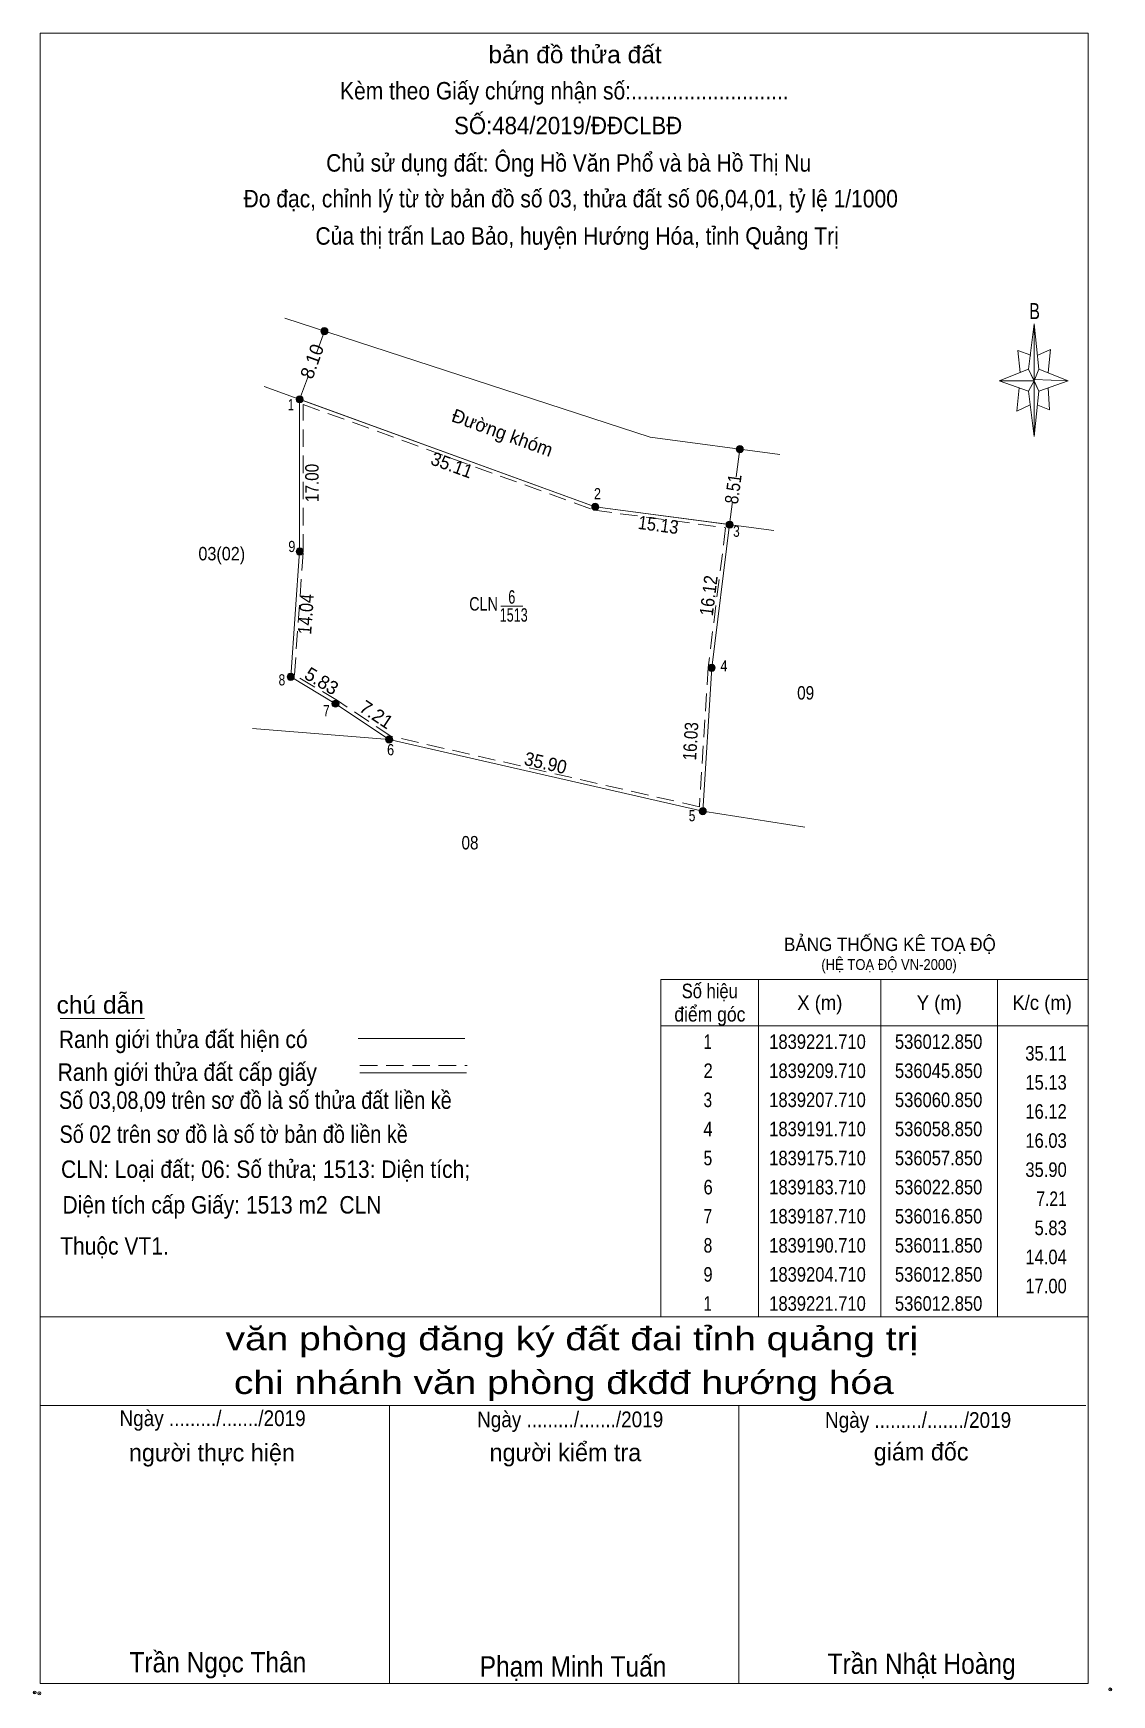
# Model space of a CAD drawing. Header units: metres. Extents: x 536000 to 536626, y 1839172 to 1839473.
# Drawn here: x 536150.8 to 536271.2, y 1839188.2 to 1839373.8 of the extents above; entities that cross this region are included whole.
import ezdxf
from ezdxf.enums import TextEntityAlignment as Align

# ---------------------------------------------------------------- set-up
doc = ezdxf.new("R2010")
doc.units = ezdxf.units.M
doc.header["$LTSCALE"] = 0.65
doc.header["$PDMODE"] = 32
doc.header["$PDSIZE"] = 0.325
doc.linetypes.add('MEDIUM_DASHED', pattern=[4.5, 3, -1.5])
for name, color, linetype, lineweight in [('1', 7, 'Continuous', 13), ('17', 7, 'Continuous', 13), ('44', 7, 'Continuous', 13), ('5', 7, 'Continuous', 13), ('6', 7, 'Continuous', 13), ('63', 7, 'Continuous', 13)]:
    doc.layers.add(name, color=color, linetype=linetype, lineweight=lineweight)

msp = doc.modelspace()

# ---------------------------------------------------------------- texts
at = {"layer": '1'}
for s, height, width, p in [('BẢNG THỐNG KÊ TOẠ ĐỘ ', 1.495, 0.95, (536234.59, 1839271.29)), ('(HỆ TOẠ ĐỘ VN-2000)', 1.209, 0.9, (536238.75, 1839269.18))]:
    msp.add_text(s, height=height, dxfattribs=dict(at, width=width)).set_placement(p)
at = {"layer": '44'}
for s, rotation, p in [('8.10', 70.089, (536182.5981, 1839336.9046)), ('Đường khóm', 340.026, (536202.8888, 1839328.484))]:
    msp.add_text(s, height=1.5, rotation=rotation, dxfattribs=at).set_placement(p, align=Align.CENTER)
at = {"layer": '44', "width": 0.85}
msp.add_text('8.51', height=1.5, rotation=82.365, dxfattribs=at).set_placement((536229.6466, 1839322.8004), align=Align.CENTER)
at = {"layer": '44'}
for s, width, p in [('03(02)', 0.9, (536171.815, 1839314.93)), ('CLN', 0.8, (536201.045, 1839309.32)), ('6', 0.7, (536204.19, 1839310.09)), ('09', 0.85, (536237, 1839299.38)), (' 08', 0.85, (536199.29, 1839282.64))]:
    msp.add_text(s, height=1.5, dxfattribs=dict(at, width=width)).set_placement(p, align=Align.CENTER)
at = {"layer": '5'}
for s, height, width, p in [('bản đồ thửa đất', 1.95, 1.05, (536211.255, 1839370.46)), ('Kèm theo Giấy chứng nhận số:...........................', 1.95, 0.9, (536210.065, 1839366.41)), ('SỐ:484/2019/ĐĐCLBĐ', 1.95, 0.95, (536210.485, 1839362.53)), ('Chủ sử dụng đất: Ông Hồ Văn Phổ và bà Hồ Thị Nu', 1.95, 0.9, (536210.545, 1839358.35)), ('Đo đạc, chỉnh lý từ tờ bản đồ số 03, thửa đất số 06,04,01, tỷ lệ 1/1000 ', 1.95, 0.9, (536211.1, 1839354.36)), ('Của thị trấn Lao Bảo, huyện Hướng Hóa, tỉnh Quảng Trị', 1.95, 0.9, (536211.49, 1839350.19)), ('B', 1.791, 0.75, (536262.555, 1839341.88)), ('văn phòng đăng ký đất đai tỉnh quảng trị', 2.6, 1.25, (536210.9, 1839226.7)), ('chi nhánh văn phòng đkđđ hướng hóa', 2.6, 1.25, (536210.005, 1839221.81)), ('Ngày ........./......./2019', 1.755, 0.9, (536170.79, 1839218.23)), ('Ngày ........./......./2019', 1.755, 0.9, (536210.71, 1839218.1)), ('Ngày ........./......./2019', 1.755, 0.9, (536249.55, 1839218.03)), ('Trần Ngọc Thân', 2.27, 0.9, (536171.38, 1839190.72)), ('Phạm Minh Tuấn', 2.275, 0.9, (536211.03, 1839190.25)), ('Trần Nhật Hoàng', 2.275, 0.9, (536249.95, 1839190.55))]:
    msp.add_text(s, height=height, dxfattribs=dict(at, width=width)).set_placement(p, align=Align.CENTER)
for s, p in [('người thực hiện', (536170.715, 1839214.29)), ('người kiểm tra', (536210.175, 1839214.31)), ('giám đốc', (536249.89, 1839214.39))]:
    msp.add_text(s, height=1.95, dxfattribs=at).set_placement(p, align=Align.CENTER)
at = {"layer": '6'}
for s, width, p in [('chú dẫn', 1.05, (536153.37, 1839264.31)), ('Ranh giới thửa đất hiện có ', 0.9, (536153.63, 1839260.46)), ('Ranh giới thửa đất cấp giấy', 0.9, (536153.49, 1839256.79)), ('Số 03,08,09 trên sơ đồ là số thửa đất liền kề', 0.85, (536153.64, 1839253.66)), ('Số 02 trên sơ đồ là số tờ bản đồ liền kề', 0.85, (536153.7, 1839249.86)), ('CLN: Loại đất; 06: Số thửa; 1513: Diện tích;', 0.9, (536153.87, 1839245.95)), ('Diện tích cấp Giấy: 1513 m2  CLN', 0.9, (536154.03, 1839241.97)), ('Thuộc VT1.', 0.9, (536153.77, 1839237.38))]:
    msp.add_text(s, height=1.95, dxfattribs=dict(at, width=width)).set_placement(p)
at = {"layer": '63'}
for s, height, width, p in [(' 1', 1.25, 0.75, (536179.88, 1839331.69)), (' 2', 1.25, 0.85, (536214.15, 1839321.75)), (' 3', 1.25, 0.8, (536229.64, 1839317.56)), (' 9', 1.25, 0.85, (536180.03, 1839315.86)), (' 4', 1.25, 0.85, (536228.27, 1839302.52)), (' 8', 1.25, 0.8, (536178.9, 1839300.96)), (' 7', 1.25, 0.8, (536183.87, 1839297.51)), (' 6', 1.25, 0.85, (536191.06, 1839293.16)), (' 5', 1.25, 0.8, (536224.69, 1839285.79)), ('35.11', 1.625, 0.85, (536266.14, 1839259.06)), ('15.13', 1.625, 0.85, (536266.15, 1839255.81)), ('16.12', 1.625, 0.85, (536266.15, 1839252.56)), ('16.03', 1.625, 0.85, (536266.15, 1839249.31)), ('35.90', 1.625, 0.85, (536266.15, 1839246.06)), ('7.21', 1.625, 0.8, (536266.14, 1839242.81)), ('5.83', 1.625, 0.85, (536266.15, 1839239.56)), ('14.04', 1.625, 0.85, (536266.15, 1839236.31)), ('17.00', 1.625, 0.85, (536266.15, 1839233.06))]:
    msp.add_text(s, height=height, dxfattribs=dict(at, width=width)).set_placement(p, align=Align.RIGHT)
for s, rotation, width, p in [('17.00', 90, 0.85, (536182.63, 1839323.58)), ('35.11', 340.017, 0.95, (536197.2537, 1839324.8714)), ('15.13', 352.405, 0.9, (536220.4559, 1839318.1545)), ('16.12', 82.875, 0.9, (536226.9115, 1839310.902)), ('14.04', 85.914, 0.9, (536181.949, 1839308.8666)), ('16.03', 86.424, 0.85, (536224.8965, 1839294.6832)), ('35.90', 347.125, 0.95, (536207.8029, 1839291.5759))]:
    msp.add_text(s, height=1.5, rotation=rotation, dxfattribs=dict(at, width=width)).set_placement(p, align=Align.CENTER)
for s, height, width, p in [('1513', 1.5, 0.7, (536204.405, 1839308.08)), ('Số hiệu', 1.625, 0.85, (536226.295, 1839266.02)), ('X (m)', 1.625, 0.95, (536238.58, 1839264.72)), ('Y (m)', 1.625, 0.95, (536251.92, 1839264.72)), ('K/c (m)', 1.625, 0.95, (536263.4, 1839264.72)), ('điểm góc', 1.625, 0.9, (536226.305, 1839263.42)), (' 1', 1.625, 0.75, (536225.835, 1839260.36)), ('1839221.710', 1.625, 0.85, (536238.325, 1839260.36)), ('536012.850', 1.625, 0.85, (536251.845, 1839260.36)), (' 2', 1.625, 0.85, (536225.855, 1839257.11)), ('1839209.710', 1.625, 0.85, (536238.325, 1839257.11)), ('536045.850', 1.625, 0.85, (536251.845, 1839257.11)), (' 3', 1.625, 0.8, (536225.835, 1839253.86)), ('1839207.710', 1.625, 0.85, (536238.325, 1839253.86)), ('536060.850', 1.625, 0.85, (536251.845, 1839253.86)), (' 4', 1.625, 0.85, (536225.84, 1839250.61)), ('1839191.710', 1.625, 0.85, (536238.325, 1839250.61)), ('536058.850', 1.625, 0.85, (536251.845, 1839250.61)), (' 5', 1.625, 0.8, (536225.845, 1839247.36)), ('1839175.710', 1.625, 0.85, (536238.325, 1839247.36)), ('536057.850', 1.625, 0.85, (536251.845, 1839247.36)), (' 6', 1.625, 0.85, (536225.855, 1839244.11)), ('1839183.710', 1.625, 0.85, (536238.325, 1839244.11)), ('536022.850', 1.625, 0.85, (536251.845, 1839244.11)), (' 7', 1.625, 0.8, (536225.85, 1839240.86)), ('1839187.710', 1.625, 0.85, (536238.325, 1839240.86)), ('536016.850', 1.625, 0.85, (536251.845, 1839240.86)), (' 8', 1.625, 0.8, (536225.85, 1839237.61)), ('1839190.710', 1.625, 0.85, (536238.325, 1839237.61)), ('536011.850', 1.625, 0.85, (536251.845, 1839237.61)), (' 9', 1.625, 0.85, (536225.845, 1839234.36)), ('1839204.710', 1.625, 0.85, (536238.325, 1839234.36)), ('536012.850', 1.625, 0.85, (536251.845, 1839234.36)), (' 1', 1.625, 0.75, (536225.835, 1839231.11)), ('1839221.710', 1.625, 0.85, (536238.325, 1839231.11)), ('536012.850', 1.625, 0.85, (536251.845, 1839231.11))]:
    msp.add_text(s, height=height, dxfattribs=dict(at, width=width)).set_placement(p, align=Align.CENTER)
for s, rotation, p in [('5.83', 329.036, (536182.5792, 1839300.8105)), ('7.21', 326.31, (536188.659, 1839297.084))]:
    msp.add_text(s, height=1.5, rotation=rotation, dxfattribs=at).set_placement(p, align=Align.CENTER)

# ---------------------------------------------------------------- hatches: boundary and pattern name
at = {"layer": '44'}
for points in [[(536183.67, 1839340.53, 1), (536182.87, 1839340.53, 1)], [(536180.91, 1839332.92, 1), (536180.11, 1839332.92, 1)], [(536180.91, 1839332.92, 1), (536180.11, 1839332.92, 1)], [(536230.04, 1839327.35, 1), (536229.24, 1839327.35, 1)], [(536213.91, 1839320.92, 1), (536213.11, 1839320.92, 1)], [(536228.91, 1839318.92, 1), (536228.11, 1839318.92, 1)], [(536180.91, 1839315.92, 1), (536180.11, 1839315.92, 1)], [(536179.91, 1839301.92, 1), (536179.11, 1839301.92, 1)], [(536226.91, 1839302.92, 1), (536226.11, 1839302.92, 1)], [(536184.91, 1839298.92, 1), (536184.11, 1839298.92, 1)], [(536190.91, 1839294.92, 1), (536190.11, 1839294.92, 1)], [(536225.91, 1839286.92, 1), (536225.11, 1839286.92, 1)]]:
    msp.add_hatch(color=256, dxfattribs=at).paths.add_polyline_path(points)

# ---------------------------------------------------------------- linework, layer by layer
at = {"layer": '1'}
msp.add_lwpolyline([(536180.51, 1839332.92), (536213.51, 1839320.92), (536228.51, 1839318.92), (536226.51, 1839302.92), (536225.51, 1839286.92), (536190.51, 1839294.92), (536184.51, 1839298.92), (536179.51, 1839301.92), (536180.51, 1839315.92)], close=True, dxfattribs=at)
at = {"layer": '1', "linetype": 'MEDIUM_DASHED'}
msp.add_lwpolyline([(536180.91, 1839332.35), (536213.41, 1839320.53), (536228.06, 1839318.58), (536226.11, 1839302.96), (536225.14, 1839287.41), (536190.67, 1839295.29), (536184.72, 1839299.26), (536179.93, 1839302.14), (536180.91, 1839315.91)], close=True, dxfattribs=at)
at = {"layer": '17'}
msp.add_line((536153.77, 1839263.77), (536163.19, 1839263.77), dxfattribs=at)
at = {"layer": '44'}
for p, q in [((536178.84, 1839341.97), (536219.64, 1839328.68)), ((536183.27, 1839340.53), (536182.38, 1839338.08)), ((536181.48, 1839335.59), (536180.51, 1839332.91)), ((536234.1, 1839326.75), (536219.64, 1839328.68)), ((536229.64, 1839327.35), (536229.23, 1839324.27)), ((536228.85, 1839321.49), (536228.51, 1839318.92)), ((536202.96, 1839309.81), (536205.42, 1839309.81)), ((536190.51, 1839294.92), (536175.26, 1839296.14)), ((536225.51, 1839286.92), (536236.89, 1839285.13))]:
    msp.add_line(p, q, dxfattribs=at)
for points in [[(536233.43, 1839318.26), (536213.51, 1839320.92), (536176.56, 1839334.35)], [(536180.51, 1839332.92), (536180.51, 1839315.92), (536179.51, 1839301.92), (536184.51, 1839298.92), (536190.51, 1839294.92), (536225.51, 1839286.92), (536226.51, 1839302.92), (536228.51, 1839318.92)]]:
    msp.add_lwpolyline(points, dxfattribs=at)
for centre in [(536183.27, 1839340.53), (536180.51, 1839332.92), (536180.51, 1839332.92), (536229.64, 1839327.35), (536213.51, 1839320.92), (536228.51, 1839318.92), (536180.51, 1839315.92), (536179.51, 1839301.92), (536226.51, 1839302.92), (536184.51, 1839298.92), (536190.51, 1839294.92), (536225.51, 1839286.92)]:
    msp.add_circle(centre, 0.4, dxfattribs=at)
at = {"layer": '5'}
for p, q in [((536261.87, 1839336.29), (536262.52, 1839341.36)), ((536261.87, 1839333.82), (536258.62, 1839334.99)), ((536263.04, 1839336.29), (536266.29, 1839334.99)), ((536263.04, 1839333.82), (536262.52, 1839328.75)), ((536264.08, 1839334.21), (536264.21, 1839331.74)), ((536264.21, 1839331.74), (536262.91, 1839332.26)), ((536151.54, 1839230.42), (536268.54, 1839230.42)), ((536151.54, 1839220.54), (536268.28, 1839220.54)), ((536151.54, 1839220.54), (536268.28, 1839220.54)), ((536151.54, 1839220.54), (536268.28, 1839220.54)), ((536190.54, 1839189.47), (536190.54, 1839220.54)), ((536229.54, 1839189.47), (536229.54, 1839220.54))]:
    msp.add_line(p, q, dxfattribs=at)
for points in [[(536151.54, 1839373.81), (536268.54, 1839373.81), (536268.54, 1839189.47), (536151.54, 1839189.47)], [(536262.52, 1839341.36), (536263.04, 1839336.29), (536262.52, 1839334.99)], [(536262.52, 1839334.99), (536258.62, 1839334.99), (536261.87, 1839336.29), (536263.04, 1839333.82), (536266.29, 1839334.99), (536262.52, 1839335.12)], [(536262.52, 1839334.99), (536262.52, 1839328.75), (536261.87, 1839333.82)]]:
    msp.add_lwpolyline(points, close=True, dxfattribs=at)
for points in [[(536262.13, 1839337.85), (536260.7, 1839338.37), (536260.96, 1839335.9)], [(536262.91, 1839337.85), (536264.34, 1839338.5), (536264.08, 1839335.9)], [(536262.52, 1839334.99), (536261.87, 1839336.29), (536258.62, 1839334.99)], [(536262.52, 1839334.99), (536263.04, 1839333.82), (536266.29, 1839334.99)], [(536260.83, 1839334.21), (536260.57, 1839331.61), (536262, 1839332.26)], [(536268.54, 1839189.47), (536151.54, 1839189.47), (536151.54, 1839220.54)]]:
    msp.add_lwpolyline(points, dxfattribs=at)
for p in [(536150.93, 1839188.47), (536151.45, 1839188.38)]:
    msp.add_point(p, dxfattribs=at)
at = {"layer": '6'}
for p, q in [((536187.05, 1839261.51), (536198.94, 1839261.51)), ((536187.24, 1839257.7), (536199.12, 1839257.7))]:
    msp.add_line(p, q, dxfattribs=at)
at = {"layer": '6', "linetype": 'MEDIUM_DASHED'}
msp.add_line((536187.24, 1839258.51), (536199.2, 1839258.51), dxfattribs=at)
at = {"layer": '6'}
msp.add_point((536271.01, 1839188.82), dxfattribs=at)
at = {"layer": '63'}
for p, q in [((536231.75, 1839268.12), (536231.75, 1839230.42)), ((536245.4, 1839268.12), (536245.4, 1839230.42)), ((536258.4, 1839268.12), (536258.4, 1839230.42)), ((536220.83, 1839262.92), (536268.54, 1839262.92))]:
    msp.add_line(p, q, dxfattribs=at)
msp.add_lwpolyline([(536220.83, 1839268.12), (536268.54, 1839268.12), (536268.54, 1839230.42), (536220.83, 1839230.42)], close=True, dxfattribs=at)

msp.set_redraw_order([(e.dxf.handle, doc.entitydb.next_handle()) for e in msp.query("TEXT MTEXT ATTDEF DIMENSION ARC_DIMENSION")])  # texts and dimensions are drawn at this point

doc.saveas('drawing.dxf')
